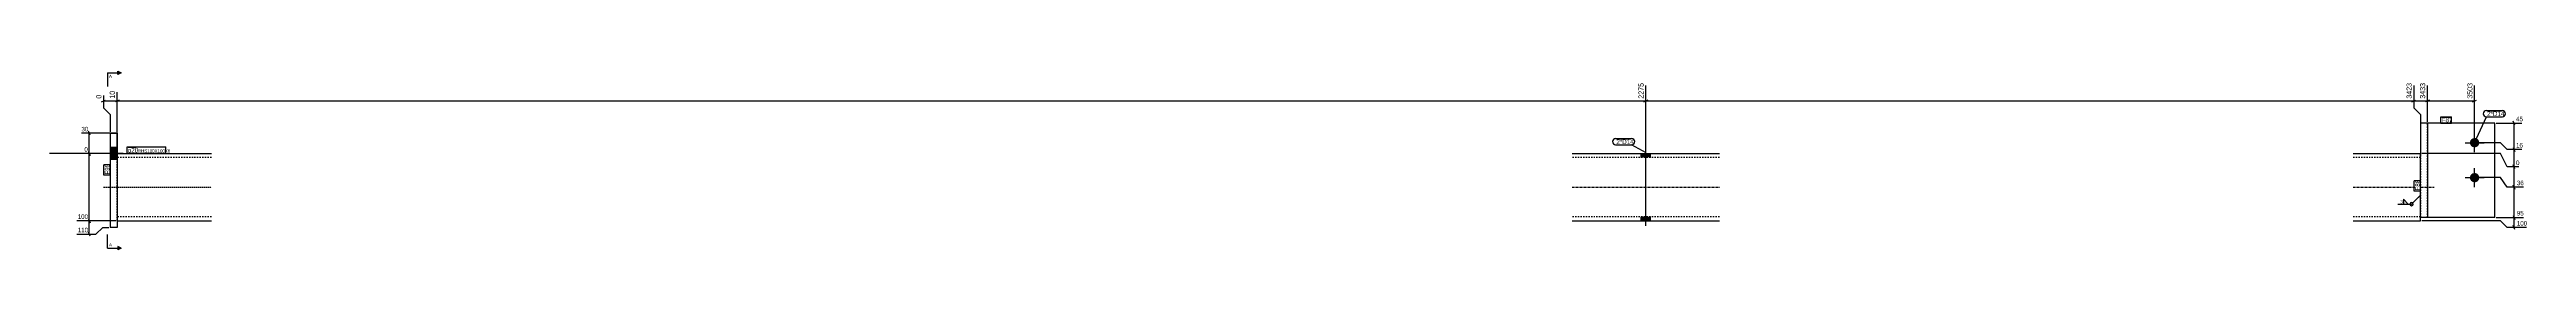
# Model space of a CAD drawing. Header units: millimetres. Extents: x 5 to 26112, y 5 to 1207.
# Drawn here: x 22442 to 26112, y 5 to 270 of the extents above; entities that cross this region are included whole.
import ezdxf

# ---------------------------------------------------------------- set-up
doc = ezdxf.new("R2010")
doc.units = ezdxf.units.MM
doc.linetypes.add('DXK_LINE_DOT2', pattern=[3.9198, 1.9599, -1.9599])
doc.linetypes.add('DXK_LINE_DOT3', pattern=[5.9187, 2.979, -0.9799, 0.9799, -0.9799])
for name, color, linetype in [('MÅLSÆTNING', 7, 'Continuous'), ('STÅL', 7, 'Continuous'), ('TEKST', 7, 'Continuous')]:
    doc.layers.add(name, color=color, linetype=linetype)
doc.styles.add('Arial', font='ARIAL.TTF', dxfattribs={"height": 0.2})
doc.styles.add('Arial Narrow', font='ARIALN.TTF', dxfattribs={"height": 0.2})

msp = doc.modelspace()

# ---------------------------------------------------------------- hatches: boundary and pattern name
at = {"layer": 'STÅL', "linetype": 'Continuous'}
for points in [[(22542, 139), (22542, 157), (22532, 157), (22532, 139)], [(22542, 139), (22542, 157), (22532, 157), (22532, 139)], [(24814, 148), (24800, 148), (24800, 142), (24814, 142)], [(24814, 148), (24800, 148), (24800, 142), (24814, 142)], [(26035, 171, -1), (26035, 157, -1)], [(26035, 119, -1), (26035, 105, -1)], [(24814, 54), (24800, 54), (24800, 48), (24814, 48)], [(24814, 54), (24800, 54), (24800, 48), (24814, 48)]]:
    msp.add_hatch(color=96, dxfattribs=at).paths.add_polyline_path(points)
at = {"layer": 'TEKST', "linetype": 'Continuous'}
msp.add_hatch(color=3, dxfattribs=at).paths.add_polyline_path([(25950.5, 83.2), (25955, 85.8), (25952.3, 81.4)])

# ---------------------------------------------------------------- linework, layer by layer
at = {"layer": 'MÅLSÆTNING', "color": 7, "linetype": 'Continuous'}
for p, q in [((22519, 224.8), (22525, 227.2)), ((22522, 234.2), (22522, 216)), ((22522, 226), (22542, 226)), ((22545, 227.2), (22539, 224.8)), ((22545, 227.2), (22539, 224.8)), ((22542, 150), (22542, 239.1)), ((22542, 150), (22542, 239.1)), ((22542, 226), (24807, 226)), ((24810, 227.2), (24804, 224.8)), ((24804, 224.8), (24810, 227.2)), ((24807, 160), (24807, 248.9)), ((24807, 160), (24807, 248.9)), ((24807, 226), (25945, 226)), ((25942, 224.8), (25948, 227.2)), ((25945, 248.9), (25945, 216)), ((25968, 227.2), (25962, 224.8)), ((25965, 195), (25965, 248.9)), ((26032, 224.8), (26038, 227.2)), ((26035, 166), (26035, 248.9)), ((22522, 216), (22532, 206)), ((22532, 206), (22532, 180)), ((25945, 216), (25955, 206)), ((25955, 206), (25955, 150)), ((25955, 206), (25955, 150)), ((26067, 193), (26104.9, 193)), ((26094.6, 190), (26092.2, 196)), ((26093.4, 154), (26093.4, 193)), ((22540, 178), (22489.3, 178)), ((22530, 148), (22493.6, 148)), ((22530, 148), (22493.6, 148)), ((22502, 175), (22499.6, 181)), ((22499.6, 151), (22502, 145)), ((22502, 145), (22499.6, 151)), ((22500.8, 148), (22500.8, 178)), ((22500.8, 48), (22500.8, 148)), ((26073.4, 148), (25957, 148)), ((26073.4, 148), (25957, 148)), ((26073.4, 164), (26037, 164)), ((26073.4, 164), (26037, 164)), ((26083.4, 154), (26073.4, 164)), ((26083.4, 154), (26073.4, 164)), ((26083.4, 128), (26073.4, 148)), ((26104.9, 154), (26083.4, 154)), ((26104.9, 154), (26083.4, 154)), ((26092.2, 157), (26094.6, 151)), ((26092.2, 157), (26094.6, 151)), ((26093.4, 128), (26093.4, 154)), ((26073.4, 112), (26037, 112)), ((26073.4, 112), (26037, 112)), ((26083.4, 98), (26073.4, 112)), ((26100.6, 128), (26083.4, 128)), ((26100.6, 128), (26083.4, 128)), ((26107.5, 98), (26083.4, 98)), ((26094.6, 95), (26092.2, 101)), ((26093.4, 53), (26093.4, 98)), ((22540, 48), (22482.5, 48)), ((22540, 48), (22482.5, 48)), ((22499.6, 51), (22502, 45)), ((22499.6, 51), (22502, 45)), ((22500.8, 28), (22500.8, 48)), ((22510.8, 28), (22520.8, 38)), ((22520.8, 38), (22530, 38)), ((26073.4, 48), (25957, 48)), ((26067, 53), (26107.5, 53)), ((26067, 53), (26107.5, 53)), ((26083.4, 38), (26073.4, 48)), ((26111.7, 38), (26083.4, 38)), ((26092.2, 56), (26094.6, 50)), ((26092.2, 56), (26094.6, 50)), ((26094.6, 35), (26092.2, 41)), ((26093.4, 38), (26093.4, 53)), ((22482.5, 28), (22510.8, 28)), ((22502, 25), (22499.6, 31))]:
    msp.add_line(p, q, dxfattribs=at)
at = {"layer": 'STÅL', "color": 2, "linetype": 'Continuous'}
for p, q in [((25955, 193), (25955, 145.4)), ((25965, 193), (25955, 193)), ((26065, 193), (25965, 193)), ((25965, 193), (25965, 53)), ((26065, 53), (26065, 193)), ((22532, 178), (22542, 178)), ((22532, 178), (22532, 38)), ((22542, 178), (22542, 38)), ((22542, 148), (22682, 148)), ((24698, 148), (24916, 148)), ((25855, 148), (25955, 148)), ((25955, 48), (25955, 145.4)), ((22542, 38), (22532, 38)), ((22542, 48), (22682, 48)), ((24698, 48), (24916, 48)), ((25855, 48), (25955, 48)), ((25965, 53), (25955, 53)), ((26065, 53), (25965, 53))]:
    msp.add_line(p, q, dxfattribs=at)
at = {"layer": 'STÅL', "color": 7, "linetype": 'DXK_LINE_DOT2'}
for p, q in [((25965, 53), (25965, 193)), ((22542, 48), (22542, 148)), ((25955, 147), (25955, 148)), ((25955, 145.4), (25955, 147)), ((22682, 142), (22542, 142)), ((24916, 142), (24698, 142)), ((25955, 142), (25855, 142)), ((25955, 145.4), (25955, 53)), ((22682, 54), (22542, 54)), ((24916, 54), (24698, 54)), ((25955, 54), (25855, 54)), ((25955, 54), (25955, 54.4))]:
    msp.add_line(p, q, dxfattribs=at)
at = {"layer": 'STÅL', "color": 96, "linetype": 'Continuous'}
for p, q in [((22551.2, 148), (22442, 148)), ((22551.2, 148), (22442, 148)), ((22542, 157), (22532, 157)), ((22542, 157), (22532, 157)), ((24800, 142), (24800, 148)), ((24800, 142), (24800, 148)), ((24807, 40.5), (24807, 178)), ((24807, 40.5), (24807, 178)), ((24814, 142), (24814, 148)), ((24814, 142), (24814, 148)), ((26021, 164), (26049, 164)), ((26035, 150), (26035, 178)), ((22542, 139), (22532, 139)), ((22542, 139), (22532, 139)), ((26021, 112), (26049, 112)), ((26035, 98), (26035, 126)), ((24800, 48), (24800, 54)), ((24800, 48), (24800, 54)), ((24814, 48), (24814, 54)), ((24814, 48), (24814, 54))]:
    msp.add_line(p, q, dxfattribs=at)
at = {"layer": 'STÅL', "color": 7, "linetype": 'DXK_LINE_DOT3'}
for p, q in [((22522, 98), (22682, 98)), ((24698, 98), (24916, 98)), ((25855, 98), (25975, 98))]:
    msp.add_line(p, q, dxfattribs=at)

# ---------------------------------------------------------------- wipeouts: each hides what was drawn before it
at = {"color": 0, "linetype": 'Continuous'}
msp.add_wipeout([(22534.4, 260.2), (22534.4, 265.2), (22530, 265.2), (22530, 260.2)], dxfattribs=at).dxf.layer = 'TEKST'
at = {"color": 0}
msp.add_wipeout([(25928.5, 73.3), (25928.5, 79.1), (25924.6, 79.1), (25924.6, 73.3)], dxfattribs=at).dxf.layer = 'TEKST'

# ---------------------------------------------------------------- next in the draw order: hatches: boundary and pattern name
at = {"layer": 'TEKST', "linetype": 'Continuous'}
msp.add_hatch(color=30, dxfattribs=at).paths.add_polyline_path([(22543, 265.2), (22543, 267.7), (22548, 267.7)])

# ---------------------------------------------------------------- next in the draw order: linework, layer by layer
at = {"layer": 'TEKST', "color": 7, "linetype": 'Continuous'}
msp.add_line((22528, 267.7), (22548, 267.7), dxfattribs=at)
at = {"layer": 'TEKST', "color": 30, "linetype": 'Continuous'}
for p, q in [((22543, 265.2), (22543, 270.2)), ((22543, 270.2), (22548, 267.7)), ((22548, 267.7), (22543, 265.2))]:
    msp.add_line(p, q, dxfattribs=at)
at = {"layer": 'TEKST', "color": 3, "linetype": 'Continuous'}
for p, q in [((25936.6, 72.7), (25929.5, 79.9)), ((25929.5, 79.9), (25929.5, 72.7)), ((25955, 85.8), (25941.6, 72.7)), ((25921.5, 72.7), (25941.6, 72.7)), ((25929.5, 72.7), (25936.6, 72.7))]:
    msp.add_line(p, q, dxfattribs=at)
for start, end in [(90, 270), (270, 90)]:
    msp.add_arc((25941.6, 72.7), 2.5, start, end, dxfattribs=at)

# ---------------------------------------------------------------- next in the draw order: texts
at = {"layer": 'TEKST', "color": 3, "linetype": 'Continuous', "style": 'Arial'}
msp.add_text('A', height=4.78, dxfattribs=at).set_placement((22530, 260.2))
at = {"layer": 'TEKST', "color": 3, "style": 'Arial Narrow'}
msp.add_text('3', height=4.77, dxfattribs=at).set_placement((25925, 73.7))

# ---------------------------------------------------------------- next in the draw order: wipeouts: each hides what was drawn before it
at = {"color": 0, "linetype": 'Continuous'}
for points, layer in [([(22540.4, 240.7), (22529.2, 240.7), (22529.2, 227.8), (22540.4, 227.8)], 'MÅLSÆTNING'), ([(24805.4, 250.5), (24794.2, 250.5), (24794.2, 227.8), (24805.4, 227.8)], 'MÅLSÆTNING'), ([(25943.4, 250.5), (25932.2, 250.5), (25932.2, 227.8), (25943.4, 227.8)], 'MÅLSÆTNING'), ([(22499.2, 179.4), (22499.2, 189.2), (22487.9, 189.2), (22487.9, 179.4)], 'MÅLSÆTNING'), ([(26106.3, 194.4), (26106.3, 204.2), (26095, 204.2), (26095, 194.4)], 'MÅLSÆTNING'), ([(22499.2, 149.4), (22499.2, 159.2), (22492.2, 159.2), (22492.2, 149.4)], 'MÅLSÆTNING'), ([(26106.3, 155.4), (26106.3, 165.2), (26095, 165.2), (26095, 155.4)], 'MÅLSÆTNING'), ([(26107.6, 99.4), (26107.6, 109.2), (26096.2, 109.2), (26096.2, 99.4)], 'MÅLSÆTNING'), ([(22498, 49.4), (22498, 59.2), (22482.4, 59.2), (22482.4, 49.4)], 'MÅLSÆTNING'), ([(26107.6, 54.4), (26107.6, 64.2), (26096.2, 64.2), (26096.2, 54.4)], 'MÅLSÆTNING'), ([(22534.4, 9.8), (22534.4, 14.8), (22530, 14.8), (22530, 9.8)], 'TEKST')]:
    msp.add_wipeout(points, dxfattribs=at).dxf.layer = layer
at = {"color": 0}
for points in [[(25999.6, 194.4), (25999.6, 201.4), (25986.3, 201.4), (25986.3, 194.4)], [(26074.9, 203.6), (26074.9, 210.6), (26053.6, 210.6), (26053.6, 203.6)], [(22570.8, 149.4), (22570.8, 156.4), (22558, 156.4), (22558, 149.4)], [(24784.8, 162), (24784.8, 169), (24763.5, 169), (24763.5, 162)], [(22530.6, 130), (22523.6, 130), (22523.6, 116.7), (22530.6, 116.7)]]:
    msp.add_wipeout(points, dxfattribs=at).dxf.layer = 'TEKST'

# ---------------------------------------------------------------- next in the draw order: hatches: boundary and pattern name
at = {"layer": 'TEKST', "linetype": 'Continuous'}
msp.add_hatch(color=30, dxfattribs=at).paths.add_polyline_path([(22543, 7.3), (22543, 9.8), (22548, 7.3)])

# ---------------------------------------------------------------- next in the draw order: linework, layer by layer
at = {"layer": 'MÅLSÆTNING', "color": 7, "linetype": 'Continuous'}
for p, q in [((25942, 224.8), (25948, 227.2)), ((25945, 248.9), (25945, 216)), ((25945, 226), (25965, 226)), ((25945, 216), (25955, 206)), ((26083.4, 128), (26073.4, 148)), ((26083.4, 98), (26073.4, 112)), ((26094.6, 125), (26092.2, 131)), ((26094.6, 125), (26092.2, 131)), ((26093.4, 98), (26093.4, 128)), ((26107.5, 98), (26083.4, 98)), ((26092.2, 101), (26094.6, 95))]:
    msp.add_line(p, q, dxfattribs=at)
at = {"layer": 'TEKST', "color": 7, "linetype": 'Continuous'}
for q in [(22528, 27.3), (22548, 7.3)]:
    msp.add_line((22528, 7.3), q, dxfattribs=at)
at = {"layer": 'TEKST', "color": 30, "linetype": 'Continuous'}
for p, q in [((22548, 7.3), (22543, 9.8)), ((22543, 9.8), (22543, 4.8)), ((22548, 7.3), (22543, 4.8))]:
    msp.add_line(p, q, dxfattribs=at)

# ---------------------------------------------------------------- next in the draw order: texts
at = {"layer": 'MÅLSÆTNING', "color": 3, "linetype": 'Continuous', "style": 'Arial Narrow'}
for s, p in [('2275', (24803.8, 229.4)), ('3423', (25941.8, 229.4))]:
    msp.add_text(s, height=7.64, rotation=90.0002, dxfattribs=at).set_placement(p)
for s, p in [('30', (22489.3, 180.8)), ('45', (26096.4, 195.8)), ('0', (22493.6, 150.8)), ('16', (26096.4, 156.8)), ('36', (26097.6, 100.8))]:
    msp.add_text(s, height=6.68, dxfattribs=at).set_placement(p)
at = {"layer": 'TEKST', "color": 3, "linetype": 'Continuous', "style": 'Arial'}
msp.add_text('A', height=4.78, dxfattribs=at).set_placement((22530, 9.8))

# ---------------------------------------------------------------- next in the draw order: wipeouts: each hides what was drawn before it
at = {"color": 0, "linetype": 'Continuous'}
for points in [[(22520.4, 235.8), (22509.2, 235.8), (22509.2, 227.8), (22520.4, 227.8)], [(22498, 29.4), (22498, 39.2), (22482.4, 39.2), (22482.4, 29.4)], [(26111.8, 39.4), (26111.8, 49.2), (26096.2, 49.2), (26096.2, 39.4)]]:
    msp.add_wipeout(points, dxfattribs=at).dxf.layer = 'MÅLSÆTNING'
at = {"color": 0}
for points in [[(25999.6, 194.4), (25999.6, 201.4), (25986.3, 201.4), (25986.3, 194.4)], [(26074.9, 203.6), (26074.9, 210.6), (26053.6, 210.6), (26053.6, 203.6)], [(22570.8, 149.4), (22570.8, 156.4), (22558, 156.4), (22558, 149.4)], [(24784.8, 162), (24784.8, 169), (24763.5, 169), (24763.5, 162)], [(22530.6, 130), (22523.6, 130), (22523.6, 116.7), (22530.6, 116.7)], [(25953.6, 106.2), (25946.6, 106.2), (25946.6, 93), (25953.6, 93)]]:
    msp.add_wipeout(points, dxfattribs=at).dxf.layer = 'TEKST'

# ---------------------------------------------------------------- next in the draw order: linework, layer by layer
at = {"layer": 'TEKST', "color": 7, "linetype": 'Continuous'}
for p, q in [((22528, 267.7), (22528, 247.7)), ((25985.1, 202.6), (26000.8, 202.6)), ((25985.1, 193.2), (25985.1, 202.6)), ((25985.1, 193.2), (26000.8, 193.2)), ((26000.8, 193.2), (26000.8, 202.6)), ((26035, 164), (26052.4, 202.4)), ((26052.4, 211.8), (26076.1, 211.8)), ((26052.4, 202.4), (26076.1, 202.4)), ((24762.3, 170.2), (24786, 170.2)), ((24762.3, 160.8), (24786, 160.8)), ((24807.4, 148.7), (24786, 160.8)), ((22522.4, 115.5), (22522.4, 131.2)), ((22531.8, 131.2), (22522.4, 131.2)), ((22531.8, 115.5), (22522.4, 115.5)), ((22531.8, 115.5), (22531.8, 131.2))]:
    msp.add_line(p, q, dxfattribs=at)
for centre, start, end in [((26076.1, 207.1), 270, 90), ((24762.3, 165.5), 90, 270), ((24786, 165.5), 270, 90)]:
    msp.add_arc(centre, 4.7, start, end, dxfattribs=at)

# ---------------------------------------------------------------- next in the draw order: texts
at = {"layer": 'MÅLSÆTNING', "color": 3, "linetype": 'Continuous', "style": 'Arial Narrow'}
for s, p in [('0', (22518.8, 229.4)), ('10', (22538.8, 229.4))]:
    msp.add_text(s, height=7.64, rotation=90.0002, dxfattribs=at).set_placement(p)
for s, p in [('100', (22483.8, 50.8)), ('110', (22483.8, 30.8)), ('95', (26097.6, 55.8)), ('100', (26097.6, 40.8))]:
    msp.add_text(s, height=6.68, dxfattribs=at).set_placement(p)
at = {"layer": 'TEKST', "color": 3, "style": 'Arial Narrow'}
for s, p in [('F87', (25986.3, 194.4)), ('2*D14', (26053.6, 203.6)), ('2*D14', (24763.5, 162))]:
    msp.add_text(s, height=6.68, dxfattribs=at).set_placement(p)
msp.add_text('F99', height=6.68, rotation=90.0002, dxfattribs=at).set_placement((22530.6, 116.7))

# ---------------------------------------------------------------- next in the draw order: wipeouts: each hides what was drawn before it
at = {"color": 0, "linetype": 'Continuous'}
for points in [[(25963.4, 250.5), (25952.2, 250.5), (25952.2, 227.8), (25963.4, 227.8)], [(26102, 129.4), (26102, 139.2), (26095, 139.2), (26095, 129.4)]]:
    msp.add_wipeout(points, dxfattribs=at).dxf.layer = 'MÅLSÆTNING'
at = {"color": 0}
for points in [[(22613.1, 149.4), (22613.1, 154.4), (22572.9, 154.4), (22572.9, 149.4)], [(25953.6, 106.2), (25946.6, 106.2), (25946.6, 93), (25953.6, 93)]]:
    msp.add_wipeout(points, dxfattribs=at).dxf.layer = 'TEKST'

# ---------------------------------------------------------------- next in the draw order: linework, layer by layer
at = {"layer": 'MÅLSÆTNING', "color": 7, "linetype": 'Continuous'}
for p, q in [((25968, 227.2), (25962, 224.8)), ((25965, 195), (25965, 248.9)), ((25965, 226), (26035, 226))]:
    msp.add_line(p, q, dxfattribs=at)
at = {"layer": 'TEKST', "color": 7, "linetype": 'Continuous'}
for p, q in [((25945.4, 91.8), (25945.4, 107.4)), ((25954.8, 107.4), (25945.4, 107.4)), ((25954.8, 91.8), (25945.4, 91.8)), ((25954.8, 91.8), (25954.8, 107.4))]:
    msp.add_line(p, q, dxfattribs=at)

# ---------------------------------------------------------------- next in the draw order: texts
at = {"layer": 'MÅLSÆTNING', "color": 3, "linetype": 'Continuous', "style": 'Arial Narrow'}
msp.add_text('3433', height=7.64, rotation=90.0002, dxfattribs=at).set_placement((25961.8, 229.4))
msp.add_text('0', height=6.68, dxfattribs=at).set_placement((26096.4, 130.8))
at = {"layer": 'TEKST', "color": 3, "style": 'Arial Narrow'}
msp.add_text('F88', height=6.68, rotation=90.0002, dxfattribs=at).set_placement((25953.6, 93))

# ---------------------------------------------------------------- next in the draw order: wipeouts: each hides what was drawn before it
at = {"color": 0}
msp.add_wipeout([(22613.1, 149.4), (22613.1, 154.4), (22572.9, 154.4), (22572.9, 149.4)], dxfattribs=at).dxf.layer = 'TEKST'

# ---------------------------------------------------------------- next in the draw order: linework, layer by layer
at = {"layer": 'TEKST', "color": 7, "linetype": 'Continuous'}
for p, q in [((22556.8, 157.6), (22614.3, 157.6)), ((22556.8, 148.2), (22556.8, 157.6)), ((22556.8, 148.2), (22614.3, 148.2)), ((22614.3, 148.2), (22614.3, 157.6))]:
    msp.add_line(p, q, dxfattribs=at)

# ---------------------------------------------------------------- next in the draw order: texts
at = {"layer": 'TEKST', "color": 3, "style": 'Arial Narrow'}
for s, height, p in [('p20', 6.68, (22558, 149.4)), ('RHS100X100X6', 4.772, (22572.9, 149.4))]:
    msp.add_text(s, height=height, dxfattribs=at).set_placement(p)

# ---------------------------------------------------------------- next in the draw order: wipeouts: each hides what was drawn before it
at = {"color": 0, "linetype": 'Continuous'}
msp.add_wipeout([(26033.4, 250.5), (26022.2, 250.5), (26022.2, 227.8), (26033.4, 227.8)], dxfattribs=at).dxf.layer = 'MÅLSÆTNING'

# ---------------------------------------------------------------- next in the draw order: linework, layer by layer
at = {"layer": 'TEKST', "color": 7, "linetype": 'Continuous'}
msp.add_arc((26052.4, 207.1), 4.7, 90, 270, dxfattribs=at)

# ---------------------------------------------------------------- next in the draw order: texts
at = {"layer": 'MÅLSÆTNING', "color": 3, "linetype": 'Continuous', "style": 'Arial Narrow'}
msp.add_text('3503', height=7.64, rotation=90.0002, dxfattribs=at).set_placement((26031.8, 229.4))

doc.saveas('drawing.dxf')
